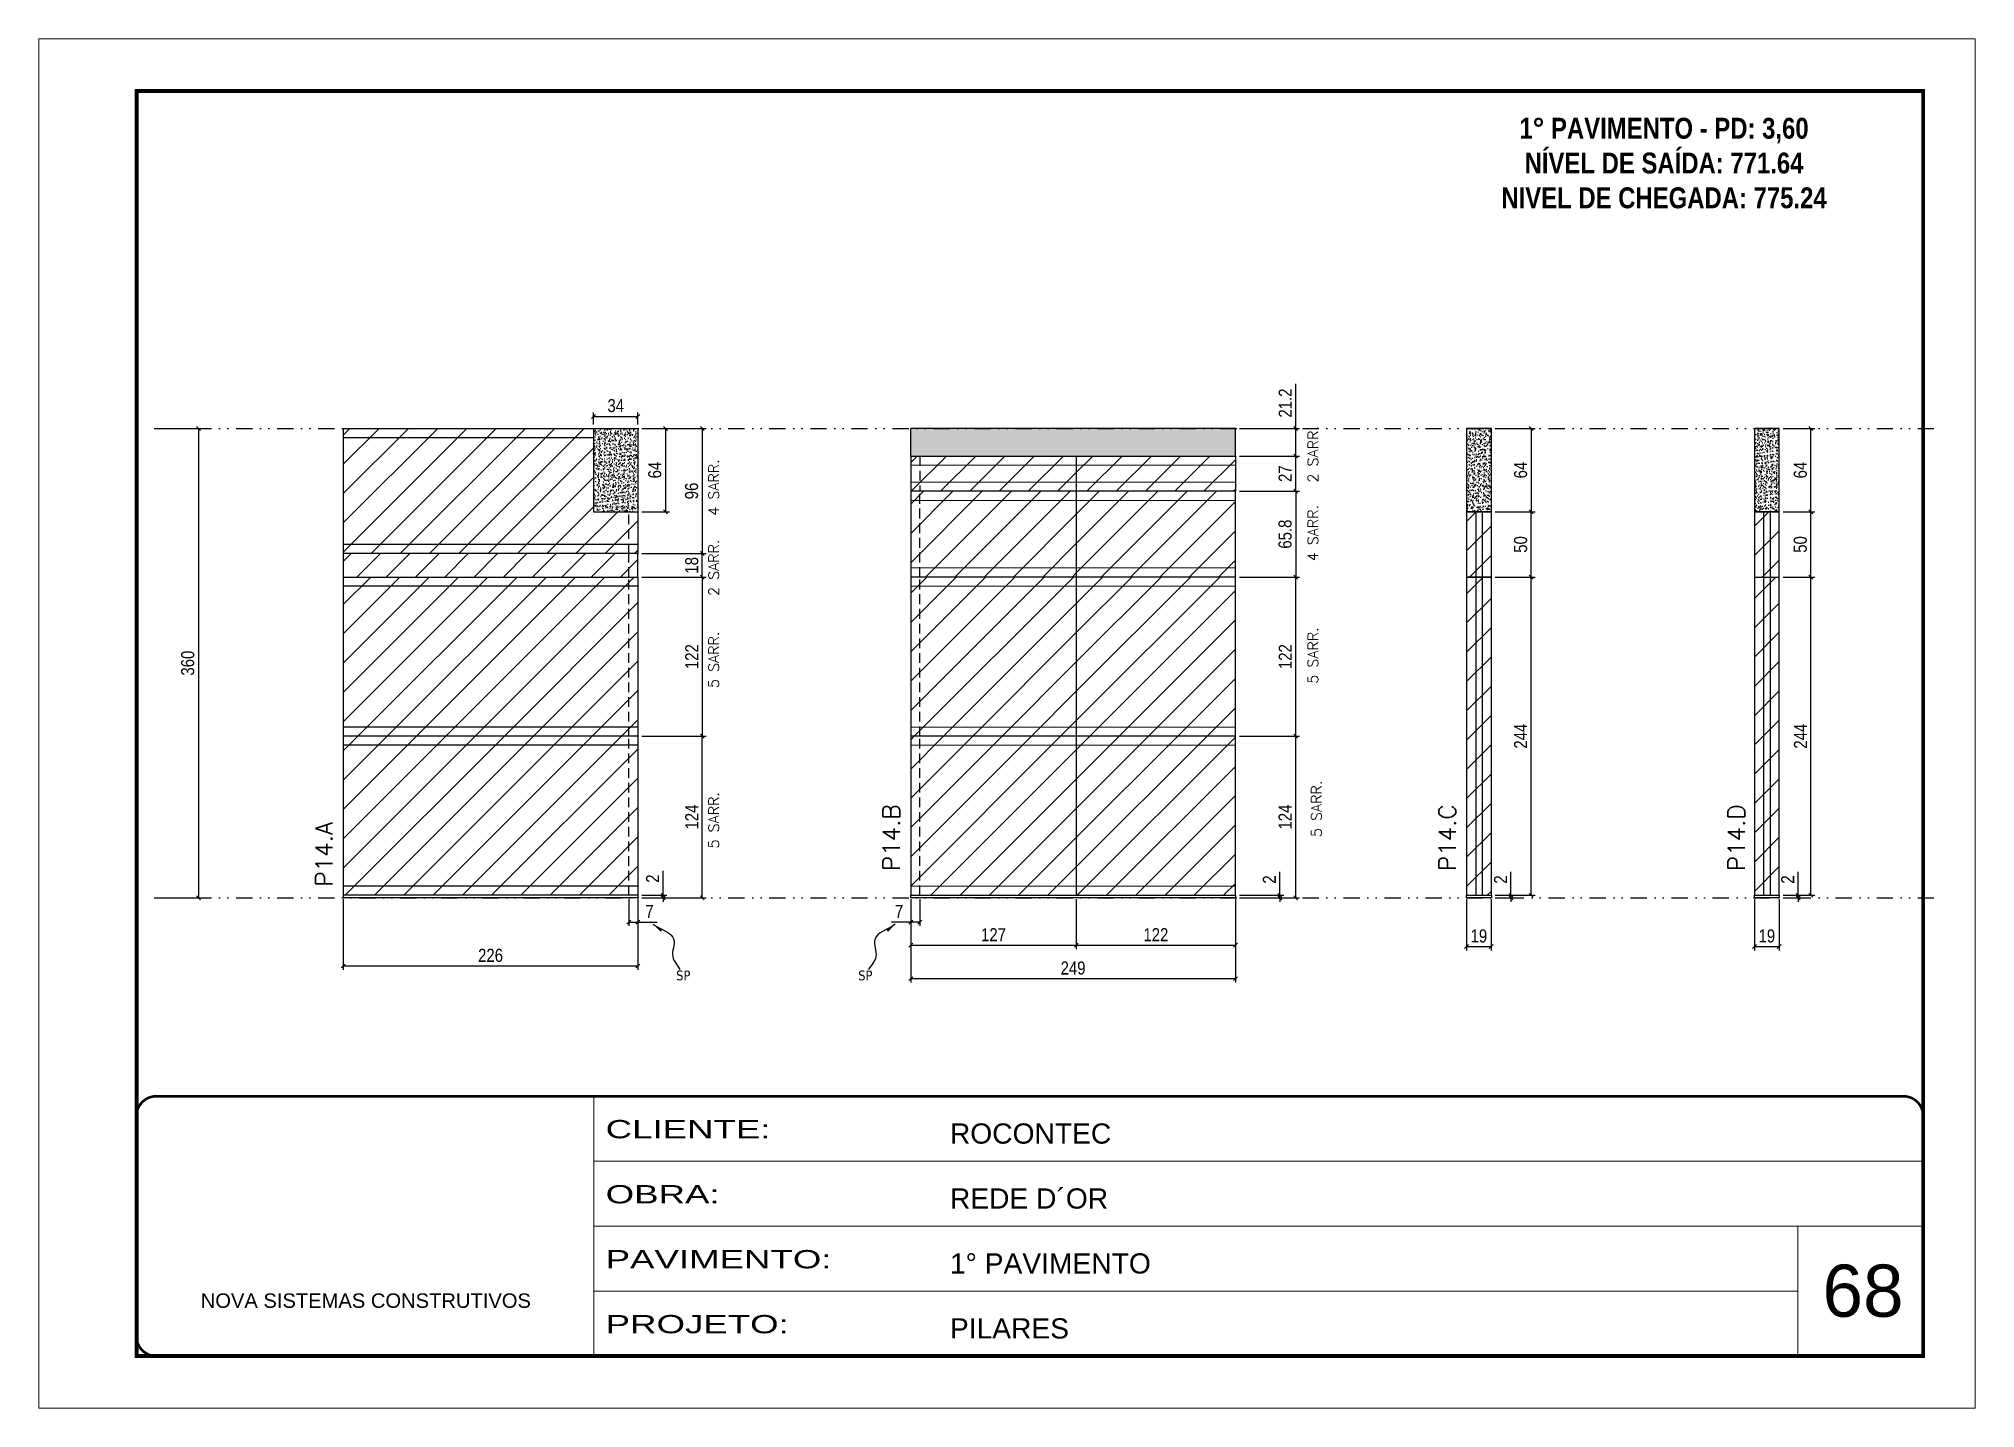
# Model space of a CAD drawing. Extents: x 2949 to 9203, y -16089 to 12527.
# Drawn here: x 7704 to 9189, y -6900 to -5850 of the extents above; entities that cross this region are included whole.
import ezdxf

# ---------------------------------------------------------------- set-up
doc = ezdxf.new("R2010")
doc.units = 0
for name, pattern in [('CONTINUO', [0]), ('DASHED', [0.75, 0.5, -0.25]), ('DIVIDE2', [0.625, 0.25, -0.125, 0, -0.125, 0, -0.125]), ('HIDDEN', [0.375, 0.25, -0.125])]:
    doc.linetypes.add(name, pattern=pattern)
for name, color, linetype, lineweight in [('CARIMBO', 255, 'Continuous', 9), ('Folhas', 255, 'Continuous', 9), ('Hachura', 251, 'Continuous', 9), ('Sarr 2.2x7', 40, 'Continuous', 9), ('SARRAFO DE PRESSAO', 251, 'DASHED', 9), ('Texto Seção', 7, 'Continuous', 15)]:
    doc.layers.add(name, color=color, linetype=linetype, lineweight=lineweight)
for name, color, linetype in [('COTA', 241, 'Continuous'), ('NOMENCLATURA', 7, 'Continuous'), ('Nível', 160, 'Continuous'), ('Painéis', 200, 'Continuous'), ('Romaneio', 10, 'Continuous'), ('SARR_2.2x7', 40, 'Continuous'), ('Sarrafo de Pressão', 42, 'HIDDEN'), ('texto', 7, 'Continuous')]:
    doc.layers.add(name, color=color, linetype=linetype)
doc.styles.add('ARIAL', font='arial.ttf')
doc.styles.add('COTA TECNICA', font='techl___.ttf', dxfattribs={"height": 10})
doc.styles.add('COTA TECNICA-50', font='techl___.ttf', dxfattribs={"height": 10})
doc.styles.add('REGUA-120', font='ROMANS.shx', dxfattribs={"height": 15})
doc.styles.add('ROMANC', font='techb___.ttf', dxfattribs={"height": 2.5})
doc.styles.add('ROMANS', font='romans.shx')
doc.styles.get("Standard").update_dxf_attribs({"font": 'arial.ttf'})
doc.styles.add('Tecnologia', font='')
doc.styles.get('Tecnologia').set_extended_font_data('Forgotten Futurist')
doc.dimstyles.new('COTA PAINEL-50', dxfattribs={"dimtxt": 10, "dimasz": 3, "dimexe": 3, "dimexo": 3, "dimgap": 3, "dimtad": 1, "dimdec": 1, "dimzin": 12, "dimdsep": 46, "dimtxsty": 'COTA TECNICA-50', "dimblk1": 'OBLIQUE', "dimblk2": 'OBLIQUE', "dimsah": 1, "dimcen": 0.9, "dimclrd": 4, "dimclre": 4, "dimclrt": 240, "dimadec": 1, "dimazin": 3, "dimtfac": 1, "dimtdec": 1, "dimtmove": 0, "dimatfit": 3, "dimfxl": 1, "dimtolj": 1, "dimtzin": 12, "dimarcsym": 0})
doc.dimstyles.new('PAINEL', dxfattribs={"dimtxt": 10, "dimasz": 3, "dimexe": 3, "dimexo": 3, "dimgap": 3, "dimtad": 1, "dimdec": 1, "dimzin": 12, "dimdsep": 46, "dimtxsty": 'COTA TECNICA', "dimblk1": 'OBLIQUE', "dimblk2": 'OBLIQUE', "dimsah": 1, "dimcen": 0.9, "dimclrd": 4, "dimclre": 4, "dimclrt": 240, "dimadec": 1, "dimazin": 3, "dimtfac": 1, "dimtdec": 1, "dimtmove": 0, "dimatfit": 3, "dimfxl": 1, "dimtolj": 1, "dimtzin": 12, "dimarcsym": 0})
doc.dimstyles.get("Standard").update_dxf_attribs({"dimtxt": 0.18, "dimasz": 0.18, "dimexe": 0.18, "dimexo": 0.0625, "dimgap": 0.09, "dimtad": 0, "dimtih": 1, "dimtoh": 1, "dimdec": 4, "dimzin": 0, "dimdsep": 46, "dimtxsty": 'Standard', "dimcen": 0.09, "dimadec": 0, "dimazin": 0, "dimtfac": 1, "dimtdec": 4, "dimtofl": 0, "dimtmove": 0, "dimatfit": 3, "dimfxl": 1, "dimtolj": 1, "dimtzin": 0, "dimarcsym": 0})
pattern_1 = [(45, (-122901.967, -37644.947), (-11.2253202, 11.2253202), [])]
pattern_2 = [(45, (-122901.967, -37643.947), (-11.2253202, 11.2253202), [])]

msp = doc.modelspace()

# ---------------------------------------------------------------- texts
at = {"layer": 'CARIMBO', "style": 'ARIAL'}
msp.add_text('68', height=40, dxfattribs=at).set_placement((9071.89, -6830.32))
at = {"layer": 'NOMENCLATURA', "color": 2, "insert": (8950.36, -5884.41), "char_height": 16, "attachment_point": 2, "style": 'ROMANC'}
msp.add_mtext_dynamic_manual_height_columns('\\P1° PAVIMENTO - PD: 3,60\\PNÍVEL DE SAÍDA: 771.64\\PNIVEL DE CHEGADA: 775.24', width=300.2766, gutter_width=1, heights=[0], dxfattribs=at)
at = {"layer": 'texto', "color": 0, "char_height": 7.5, "attachment_point": 5}
for insert in [(8198.28, -6568.68), (8337.9, -6568.68)]:
    msp.add_mtext('{\\fTahoma|b0|i0|c0|p34;\\C4;SP}', dxfattribs=dict(at, insert=insert))
at = {"layer": 'Texto Seção', "linetype": 'Continuous', "style": 'ROMANS'}
for s, p in [('2 SARR.', (8685.12, -6190.69)), ('4 SARR.', (8225.65, -6216.15)), ('4 SARR.', (8685.12, -6251.13)), ('2 SARR.', (8225.65, -6277.69)), ('5 SARR.', (8225.65, -6348.27)), ('5 SARR.', (8685.12, -6344.96)), ('5 SARR.', (8225.65, -6471.27)), ('5 SARR.', (8687.83, -6462.56))]:
    msp.add_text(s, height=8, rotation=90, dxfattribs=at).set_placement(p)
at = {"layer": 'Texto Seção', "style": 'REGUA-120'}
msp.add_text('P14.A', height=13, rotation=90, dxfattribs=at).set_placement((7929.28, -6500.55))
at = {"layer": 'Texto Seção', "char_height": 13, "width": 285.3299, "attachment_point": 7, "rotation": 90, "style": 'REGUA-120'}
for s, insert in [('P14.B', (8364.23, -6488.72)), ('P14.C', (8790.62, -6488.72)), ('P14.D', (9012.41, -6488.72))]:
    msp.add_mtext(s, dxfattribs=dict(at, insert=insert))

# ---------------------------------------------------------------- blocks, each defined once
blk = doc.blocks.new('9999999999')
at = {"color": 30, "linetype": 'CONTINUO'}
for p, q in [((98564.6, 34230.2), (98564.6, 34429.4)), ((98564.6, 34379.6), (99584, 34379.6)), ((98564.6, 34329.8), (99488, 34329.8)), ((99584, 34329.8), (99488, 34329.8)), ((99488, 34329.8), (99488, 34230.2)), ((98564.6, 34280), (99488, 34280))]:
    blk.add_line(p, q, dxfattribs=at)
at = {"color": 30, "linetype": 'CONTINUO', "const_width": 2}
blk.add_lwpolyline([(99584, 34230.2), (99584, 34414.4, 0.414214), (99569, 34429.4), (98229, 34429.4, 0.414214), (98214, 34414.4), (98214, 34245.2, 0.414214), (98229, 34230.2), (99584, 34230.2)], format="xyb", dxfattribs=at)
at = {"layer": 'Folhas'}
blk.add_lwpolyline([(98139, 34190.2), (99624, 34190.2), (99624, 35240.2), (98139, 35240.2)], close=True, dxfattribs=at)
at = {"layer": 'Folhas', "color": 30, "const_width": 3}
blk.add_lwpolyline([(98214, 34230.2), (99584, 34230.2), (99584, 35200.2), (98214, 35200.2)], close=True, dxfattribs=at)
at = {"color": 7, "linetype": 'Continuous', "ltscale": 5, "style": 'ARIAL'}
for s, height, p in [('ROCONTEC', 15.48, (98837.7, 34393.1)), ('REDE D´OR', 15.48, (98837.7, 34343.3)), ('1° PAVIMENTO', 15.483, (98837.7, 34293.5)), ('NOVA SISTEMAS CONSTRUTIVOS', 11.059, (98263.2, 34267.2)), ('PILARES', 15.48, (98837.7, 34243.7))]:
    blk.add_text(s, height=height, dxfattribs=at).set_placement(p)
at = {"layer": 'Folhas', "color": 7, "style": 'Tecnologia', "width": 1.5}
for s, p in [('CLIENTE:', (98573.7, 34397.2)), ('OBRA:', (98573.7, 34347.3)), ('PAVIMENTO:', (98573.7, 34297.5)), ('PROJETO:', (98573.7, 34247.7))]:
    blk.add_text(s, height=14, dxfattribs=at).set_placement(p)
blk = doc.blocks.new('_Oblique')
at = {"color": 0, "linetype": 'ByBlock', "lineweight": -2}
blk.add_line((-0.5, -0.5), (0.5, 0.5), dxfattribs=at)
blk = doc.blocks.new('*D2445')
at = {"layer": 'COTA', "color": 4, "linetype": 'ByBlock', "lineweight": -2, "transparency": 16777216}
for p, q in [((7795.5, -6149.2), (7829.5, -6149.2)), ((7826.5, -6149.2), (7826.5, -6509.2)), ((7795.5, -6509.2), (7829.5, -6509.2))]:
    blk.add_line(p, q, dxfattribs=at)
at = {"layer": 'Defpoints', "color": 0, "linetype": 'ByBlock', "transparency": 16777216}
for p in [(7792.5, -6149.2), (7792.5, -6509.2), (7826.5, -6509.2)]:
    blk.add_point(p, dxfattribs=at)
at = {"layer": 'COTA', "color": 4, "linetype": 'ByBlock', "lineweight": -2, "transparency": 16777216, "xscale": 3, "yscale": 3, "zscale": 3}
for p, rotation in [((7826.5, -6149.2), 90), ((7826.5, -6509.2), 270)]:
    blk.add_blockref('_Oblique', p, dxfattribs=dict(at, rotation=rotation))
at = {"layer": 'COTA', "color": 240, "linetype": 'ByBlock', "transparency": 16777216, "insert": (7818.3, -6329.2), "char_height": 10, "attachment_point": 5, "rotation": 90, "style": 'COTA TECNICA'}
blk.add_mtext('\\A1;360', dxfattribs=at)
blk = doc.blocks.new('*D2403')
at = {"layer": 'COTA', "color": 4, "lineweight": -2, "transparency": 16777216}
for p, q in [((7937.5, -6510.2), (7937.5, -6564.4)), ((8163.5, -6510.2), (8163.5, -6564.4)), ((8163.5, -6561.4), (7937.5, -6561.4))]:
    blk.add_line(p, q, dxfattribs=at)
at = {"layer": 'Defpoints', "color": 0, "transparency": 16777216}
for p in [(7937.5, -6507.2), (8163.5, -6507.2), (7937.5, -6561.4)]:
    blk.add_point(p, dxfattribs=at)
at = {"layer": 'COTA', "color": 4, "lineweight": -2, "transparency": 16777216, "xscale": 3, "yscale": 3, "zscale": 3, "rotation": 180}
blk.add_blockref('_Oblique', (7937.5, -6561.4), dxfattribs=at)
at = {"layer": 'COTA', "color": 4, "lineweight": -2, "transparency": 16777216, "xscale": 3, "yscale": 3, "zscale": 3}
blk.add_blockref('_Oblique', (8163.5, -6561.4), dxfattribs=at)
at = {"layer": 'COTA', "color": 240, "transparency": 16777216, "insert": (8050.5, -6553.3), "char_height": 10, "attachment_point": 5, "style": 'COTA TECNICA'}
blk.add_mtext('\\A1;226', dxfattribs=at)
blk = doc.blocks.new('*D2404')
at = {"layer": 'COTA', "color": 4, "lineweight": -2, "transparency": 16777216}
for p, q in [((8156.5, -6510.2), (8156.5, -6530.7)), ((8163.5, -6512.2), (8163.5, -6530.7)), ((8156.5, -6527.7), (8163.5, -6527.7)), ((8163.5, -6527.7), (8178.2, -6527.7))]:
    blk.add_line(p, q, dxfattribs=at)
at = {"layer": 'Defpoints', "color": 0, "transparency": 16777216}
for p in [(8156.5, -6507.2), (8163.5, -6509.2), (8163.5, -6527.7)]:
    blk.add_point(p, dxfattribs=at)
at = {"layer": 'COTA', "color": 4, "lineweight": -2, "transparency": 16777216, "xscale": 3, "yscale": 3, "zscale": 3, "rotation": 180}
blk.add_blockref('_Oblique', (8156.5, -6527.7), dxfattribs=at)
at = {"layer": 'COTA', "color": 4, "lineweight": -2, "transparency": 16777216, "xscale": 3, "yscale": 3, "zscale": 3}
blk.add_blockref('_Oblique', (8163.5, -6527.7), dxfattribs=at)
at = {"layer": 'COTA', "color": 240, "transparency": 16777216, "insert": (8172.4, -6519.6), "char_height": 10, "attachment_point": 5, "style": 'COTA TECNICA-50'}
blk.add_mtext('\\A1;7', dxfattribs=at)
blk = doc.blocks.new('*D2405')
at = {"layer": 'Defpoints', "color": 0, "linetype": 'ByBlock', "transparency": 16777216}
for p in [(8163.5, -6385.2), (8212.9, -6385.2), (8163.5, -6509.2)]:
    blk.add_point(p, dxfattribs=at)
at = {"layer": 'Romaneio', "color": 4, "linetype": 'ByBlock', "lineweight": -2, "transparency": 16777216}
for p, q in [((8166.5, -6385.2), (8215.9, -6385.2)), ((8212.9, -6509.2), (8212.9, -6385.2)), ((8166.5, -6509.2), (8215.9, -6509.2))]:
    blk.add_line(p, q, dxfattribs=at)
at = {"layer": 'Romaneio', "color": 4, "linetype": 'ByBlock', "lineweight": -2, "transparency": 16777216, "xscale": 3, "yscale": 3, "zscale": 3}
for p, rotation in [((8212.9, -6385.2), 90), ((8212.9, -6509.2), 270)]:
    blk.add_blockref('_Oblique', p, dxfattribs=dict(at, rotation=rotation))
at = {"layer": 'Romaneio', "color": 240, "linetype": 'ByBlock', "transparency": 16777216, "insert": (8204.8, -6447.2), "char_height": 10, "attachment_point": 5, "rotation": 90, "style": 'COTA TECNICA'}
blk.add_mtext('\\A1;124', dxfattribs=at)
blk = doc.blocks.new('*D2406')
at = {"layer": 'COTA', "color": 4, "lineweight": -2, "transparency": 16777216}
for p, q in [((8182.8, -6507.2), (8182.8, -6488.4)), ((8166.5, -6507.2), (8185.8, -6507.2)), ((8166.5, -6509.2), (8185.8, -6509.2)), ((8182.8, -6509.2), (8182.8, -6507.2)), ((8182.8, -6509.2), (8182.8, -6512.2))]:
    blk.add_line(p, q, dxfattribs=at)
at = {"layer": 'Defpoints', "color": 0, "transparency": 16777216}
for p in [(8163.5, -6507.2), (8163.5, -6509.2), (8182.8, -6509.2)]:
    blk.add_point(p, dxfattribs=at)
at = {"layer": 'COTA', "color": 4, "lineweight": -2, "transparency": 16777216, "xscale": 3, "yscale": 3, "zscale": 3}
for p, rotation in [((8182.8, -6507.2), 270), ((8182.8, -6509.2), 90)]:
    blk.add_blockref('_Oblique', p, dxfattribs=dict(at, rotation=rotation))
at = {"layer": 'COTA', "color": 240, "transparency": 16777216, "insert": (8174.8, -6494.4), "char_height": 10, "attachment_point": 5, "rotation": 90, "style": 'COTA TECNICA-50'}
blk.add_mtext('\\A1;2', dxfattribs=at)
blk = doc.blocks.new('*D2407')
at = {"layer": 'COTA', "color": 4, "linetype": 'ByBlock', "lineweight": -2, "transparency": 16777216}
for p, q in [((8166.5, -6149.2), (8215.9, -6149.2)), ((8212.9, -6149.2), (8212.9, -6245.2)), ((8166.5, -6245.2), (8215.9, -6245.2))]:
    blk.add_line(p, q, dxfattribs=at)
at = {"layer": 'Defpoints', "color": 0, "linetype": 'ByBlock', "transparency": 16777216}
for p in [(8163.5, -6149.2), (8163.5, -6245.2), (8212.9, -6245.2)]:
    blk.add_point(p, dxfattribs=at)
at = {"layer": 'COTA', "color": 4, "linetype": 'ByBlock', "lineweight": -2, "transparency": 16777216, "xscale": 3, "yscale": 3, "zscale": 3}
for p, rotation in [((8212.9, -6149.2), 90), ((8212.9, -6245.2), 270)]:
    blk.add_blockref('_Oblique', p, dxfattribs=dict(at, rotation=rotation))
at = {"layer": 'COTA', "color": 240, "linetype": 'ByBlock', "transparency": 16777216, "insert": (8204.7, -6197.2), "char_height": 10, "attachment_point": 5, "rotation": 90, "style": 'COTA TECNICA'}
blk.add_mtext('\\A1;96', dxfattribs=at)
blk = doc.blocks.new('*D2446')
at = {"layer": 'COTA', "color": 4, "linetype": 'ByBlock', "lineweight": -2, "transparency": 16777216}
for p, q in [((8166.5, -6263.2), (8215.9, -6263.2)), ((8212.9, -6263.2), (8212.9, -6385.2)), ((8166.5, -6385.2), (8215.9, -6385.2))]:
    blk.add_line(p, q, dxfattribs=at)
at = {"layer": 'Defpoints', "color": 0, "linetype": 'ByBlock', "transparency": 16777216}
for p in [(8163.5, -6263.2), (8163.5, -6385.2), (8212.9, -6385.2)]:
    blk.add_point(p, dxfattribs=at)
at = {"layer": 'COTA', "color": 4, "linetype": 'ByBlock', "lineweight": -2, "transparency": 16777216, "xscale": 3, "yscale": 3, "zscale": 3}
for p, rotation in [((8212.9, -6263.2), 90), ((8212.9, -6385.2), 270)]:
    blk.add_blockref('_Oblique', p, dxfattribs=dict(at, rotation=rotation))
at = {"layer": 'COTA', "color": 240, "linetype": 'ByBlock', "transparency": 16777216, "insert": (8204.8, -6324.2), "char_height": 10, "attachment_point": 5, "rotation": 90, "style": 'COTA TECNICA'}
blk.add_mtext('\\A1;122', dxfattribs=at)
blk = doc.blocks.new('*D2447')
at = {"layer": 'COTA', "color": 4, "linetype": 'ByBlock', "lineweight": -2, "transparency": 16777216}
for p, q in [((8129.5, -6146.2), (8129.5, -6137.1)), ((8129.5, -6140.1), (8163.5, -6140.1)), ((8163.5, -6146.2), (8163.5, -6137.1))]:
    blk.add_line(p, q, dxfattribs=at)
at = {"layer": 'Defpoints', "color": 0, "linetype": 'ByBlock', "transparency": 16777216}
for p in [(8163.5, -6140.1), (8129.5, -6149.2), (8163.5, -6149.2)]:
    blk.add_point(p, dxfattribs=at)
at = {"layer": 'COTA', "color": 4, "linetype": 'ByBlock', "lineweight": -2, "transparency": 16777216, "xscale": 3, "yscale": 3, "zscale": 3, "rotation": 180}
blk.add_blockref('_Oblique', (8129.5, -6140.1), dxfattribs=at)
at = {"layer": 'COTA', "color": 4, "linetype": 'ByBlock', "lineweight": -2, "transparency": 16777216, "xscale": 3, "yscale": 3, "zscale": 3}
blk.add_blockref('_Oblique', (8163.5, -6140.1), dxfattribs=at)
at = {"layer": 'COTA', "color": 240, "linetype": 'ByBlock', "transparency": 16777216, "insert": (8146.5, -6131.8), "char_height": 10, "attachment_point": 5, "style": 'COTA TECNICA'}
blk.add_mtext('\\A1;34', dxfattribs=at)
blk = doc.blocks.new('*D2448')
at = {"layer": 'COTA', "color": 4, "linetype": 'ByBlock', "lineweight": -2, "transparency": 16777216}
for p, q in [((8166.5, -6149.2), (8187.6, -6149.2)), ((8184.6, -6149.2), (8184.6, -6213.2)), ((8166.5, -6213.2), (8187.6, -6213.2))]:
    blk.add_line(p, q, dxfattribs=at)
at = {"layer": 'Defpoints', "color": 0, "linetype": 'ByBlock', "transparency": 16777216}
for p in [(8163.5, -6149.2), (8163.5, -6213.2), (8184.6, -6213.2)]:
    blk.add_point(p, dxfattribs=at)
at = {"layer": 'COTA', "color": 4, "linetype": 'ByBlock', "lineweight": -2, "transparency": 16777216, "xscale": 3, "yscale": 3, "zscale": 3}
for p, rotation in [((8184.6, -6149.2), 90), ((8184.6, -6213.2), 270)]:
    blk.add_blockref('_Oblique', p, dxfattribs=dict(at, rotation=rotation))
at = {"layer": 'COTA', "color": 240, "linetype": 'ByBlock', "transparency": 16777216, "insert": (8176.5, -6181.2), "char_height": 10, "attachment_point": 5, "rotation": 90, "style": 'COTA TECNICA'}
blk.add_mtext('\\A1;64', dxfattribs=at)
blk = doc.blocks.new('*D2431')
at = {"layer": 'COTA', "color": 4, "lineweight": -2, "transparency": 16777216}
for p, q in [((8372.7, -6510.2), (8372.7, -6574.1)), ((8621.7, -6510.2), (8621.7, -6574.1)), ((8372.7, -6571.1), (8621.7, -6571.1))]:
    blk.add_line(p, q, dxfattribs=at)
at = {"layer": 'Defpoints', "color": 0, "transparency": 16777216}
for p in [(8372.7, -6507.2), (8621.7, -6507.2), (8621.7, -6571.1)]:
    blk.add_point(p, dxfattribs=at)
at = {"layer": 'COTA', "color": 4, "lineweight": -2, "transparency": 16777216, "xscale": 3, "yscale": 3, "zscale": 3, "rotation": 180}
blk.add_blockref('_Oblique', (8372.7, -6571.1), dxfattribs=at)
at = {"layer": 'COTA', "color": 4, "lineweight": -2, "transparency": 16777216, "xscale": 3, "yscale": 3, "zscale": 3}
blk.add_blockref('_Oblique', (8621.7, -6571.1), dxfattribs=at)
at = {"layer": 'COTA', "color": 240, "transparency": 16777216, "insert": (8497.2, -6563), "char_height": 10, "attachment_point": 5, "style": 'COTA TECNICA'}
blk.add_mtext('\\A1;249', dxfattribs=at)
blk = doc.blocks.new('*D2432')
at = {"layer": 'COTA', "color": 4, "lineweight": -2, "transparency": 16777216}
for p, q in [((8372.7, -6512.2), (8372.7, -6530.7)), ((8379.7, -6510.2), (8379.7, -6530.7)), ((8372.7, -6527.7), (8357.9, -6527.7)), ((8379.7, -6527.7), (8372.7, -6527.7))]:
    blk.add_line(p, q, dxfattribs=at)
at = {"layer": 'Defpoints', "color": 0, "transparency": 16777216}
for p in [(8372.7, -6509.2), (8379.7, -6507.2), (8372.7, -6527.7)]:
    blk.add_point(p, dxfattribs=at)
at = {"layer": 'COTA', "color": 4, "lineweight": -2, "transparency": 16777216, "xscale": 3, "yscale": 3, "zscale": 3, "rotation": 180}
blk.add_blockref('_Oblique', (8372.7, -6527.7), dxfattribs=at)
at = {"layer": 'COTA', "color": 4, "lineweight": -2, "transparency": 16777216, "xscale": 3, "yscale": 3, "zscale": 3}
blk.add_blockref('_Oblique', (8379.7, -6527.7), dxfattribs=at)
at = {"layer": 'COTA', "color": 240, "transparency": 16777216, "insert": (8363.8, -6519.6), "char_height": 10, "attachment_point": 5, "style": 'COTA TECNICA-50'}
blk.add_mtext('\\A1;7', dxfattribs=at)
blk = doc.blocks.new('*D2433')
at = {"layer": 'COTA', "color": 4, "lineweight": -2, "transparency": 16777216}
for p, q in [((8624.7, -6385.2), (8670.9, -6385.2)), ((8667.9, -6509.2), (8667.9, -6385.2)), ((8624.7, -6509.2), (8670.9, -6509.2))]:
    blk.add_line(p, q, dxfattribs=at)
at = {"layer": 'Defpoints', "color": 0, "transparency": 16777216}
for p in [(8621.7, -6385.2), (8667.9, -6385.2), (8621.7, -6509.2)]:
    blk.add_point(p, dxfattribs=at)
at = {"layer": 'COTA', "color": 4, "lineweight": -2, "transparency": 16777216, "xscale": 3, "yscale": 3, "zscale": 3}
for p, rotation in [((8667.9, -6385.2), 90), ((8667.9, -6509.2), 270)]:
    blk.add_blockref('_Oblique', p, dxfattribs=dict(at, rotation=rotation))
at = {"layer": 'COTA', "color": 240, "transparency": 16777216, "insert": (8659.8, -6447.2), "char_height": 10, "attachment_point": 5, "rotation": 90, "style": 'COTA TECNICA-50'}
blk.add_mtext('\\A1;124', dxfattribs=at)
blk = doc.blocks.new('*D2434')
at = {"layer": 'COTA', "color": 4, "lineweight": -2, "transparency": 16777216}
for p, q in [((8655.7, -6507.2), (8655.7, -6489.1)), ((8624.7, -6507.2), (8658.7, -6507.2)), ((8624.7, -6509.2), (8658.7, -6509.2)), ((8655.7, -6509.2), (8655.7, -6507.2)), ((8655.7, -6509.2), (8655.7, -6512.2))]:
    blk.add_line(p, q, dxfattribs=at)
at = {"layer": 'Defpoints', "color": 0, "transparency": 16777216}
for p in [(8621.7, -6507.2), (8621.7, -6509.2), (8655.7, -6509.2)]:
    blk.add_point(p, dxfattribs=at)
at = {"layer": 'COTA', "color": 4, "lineweight": -2, "transparency": 16777216, "xscale": 3, "yscale": 3, "zscale": 3}
for p, rotation in [((8655.7, -6507.2), 270), ((8655.7, -6509.2), 90)]:
    blk.add_blockref('_Oblique', p, dxfattribs=dict(at, rotation=rotation))
at = {"layer": 'COTA', "color": 240, "transparency": 16777216, "insert": (8647.7, -6495.1), "char_height": 10, "attachment_point": 5, "rotation": 90, "style": 'COTA TECNICA-50'}
blk.add_mtext('\\A1;2', dxfattribs=at)
blk = doc.blocks.new('*D2435')
at = {"layer": 'COTA', "color": 4, "linetype": 'ByBlock', "lineweight": -2, "transparency": 16777216}
for p, q in [((8624.7, -6197.4), (8670.9, -6197.4)), ((8667.9, -6197.4), (8667.9, -6263.2)), ((8624.7, -6263.2), (8670.9, -6263.2))]:
    blk.add_line(p, q, dxfattribs=at)
at = {"layer": 'Defpoints', "color": 0, "linetype": 'ByBlock', "transparency": 16777216}
for p in [(8621.7, -6197.4), (8621.7, -6263.2), (8667.9, -6263.2)]:
    blk.add_point(p, dxfattribs=at)
at = {"layer": 'COTA', "color": 4, "linetype": 'ByBlock', "lineweight": -2, "transparency": 16777216, "xscale": 3, "yscale": 3, "zscale": 3}
for p, rotation in [((8667.9, -6197.4), 90), ((8667.9, -6263.2), 270)]:
    blk.add_blockref('_Oblique', p, dxfattribs=dict(at, rotation=rotation))
at = {"layer": 'COTA', "color": 240, "linetype": 'ByBlock', "transparency": 16777216, "insert": (8659.8, -6230.3), "char_height": 10, "attachment_point": 5, "rotation": 90, "style": 'COTA TECNICA'}
blk.add_mtext('\\A1;65.8', dxfattribs=at)
blk = doc.blocks.new('*D2436')
at = {"layer": 'COTA', "color": 4, "linetype": 'ByBlock', "lineweight": -2, "transparency": 16777216}
for p, q in [((8624.7, -6263.2), (8670.9, -6263.2)), ((8667.9, -6385.2), (8667.9, -6263.2)), ((8624.7, -6385.2), (8670.9, -6385.2))]:
    blk.add_line(p, q, dxfattribs=at)
at = {"layer": 'Defpoints', "color": 0, "linetype": 'ByBlock', "transparency": 16777216}
for p in [(8621.7, -6263.2), (8667.9, -6263.2), (8621.7, -6385.2)]:
    blk.add_point(p, dxfattribs=at)
at = {"layer": 'COTA', "color": 4, "linetype": 'ByBlock', "lineweight": -2, "transparency": 16777216, "xscale": 3, "yscale": 3, "zscale": 3}
for p, rotation in [((8667.9, -6263.2), 90), ((8667.9, -6385.2), 270)]:
    blk.add_blockref('_Oblique', p, dxfattribs=dict(at, rotation=rotation))
at = {"layer": 'COTA', "color": 240, "linetype": 'ByBlock', "transparency": 16777216, "insert": (8659.9, -6324.2), "char_height": 10, "attachment_point": 5, "rotation": 90, "style": 'COTA TECNICA'}
blk.add_mtext('\\A1;122', dxfattribs=at)
blk = doc.blocks.new('*D2474')
at = {"layer": 'COTA', "color": 4, "linetype": 'ByBlock', "lineweight": -2, "transparency": 16777216}
for p, q in [((8372.7, -6510.2), (8372.7, -6548.5)), ((8499.7, -6510.2), (8499.7, -6548.5)), ((8372.7, -6545.5), (8499.7, -6545.5))]:
    blk.add_line(p, q, dxfattribs=at)
at = {"layer": 'Defpoints', "color": 0, "linetype": 'ByBlock', "transparency": 16777216}
for p in [(8372.7, -6507.2), (8499.7, -6507.2), (8499.7, -6545.5)]:
    blk.add_point(p, dxfattribs=at)
at = {"layer": 'COTA', "color": 4, "linetype": 'ByBlock', "lineweight": -2, "transparency": 16777216, "xscale": 3, "yscale": 3, "zscale": 3, "rotation": 180}
blk.add_blockref('_Oblique', (8372.7, -6545.5), dxfattribs=at)
at = {"layer": 'COTA', "color": 4, "linetype": 'ByBlock', "lineweight": -2, "transparency": 16777216, "xscale": 3, "yscale": 3, "zscale": 3}
blk.add_blockref('_Oblique', (8499.7, -6545.5), dxfattribs=at)
at = {"layer": 'COTA', "color": 240, "linetype": 'ByBlock', "transparency": 16777216, "insert": (8436.2, -6537.4), "char_height": 10, "attachment_point": 5, "style": 'COTA TECNICA'}
blk.add_mtext('\\A1;127', dxfattribs=at)
blk = doc.blocks.new('*D2475')
at = {"layer": 'COTA', "color": 4, "linetype": 'ByBlock', "lineweight": -2, "transparency": 16777216}
for p, q in [((8499.7, -6510.2), (8499.7, -6548.5)), ((8621.7, -6512.2), (8621.7, -6548.5)), ((8499.7, -6545.5), (8621.7, -6545.5))]:
    blk.add_line(p, q, dxfattribs=at)
at = {"layer": 'Defpoints', "color": 0, "linetype": 'ByBlock', "transparency": 16777216}
for p in [(8499.7, -6507.2), (8621.7, -6509.2), (8621.7, -6545.5)]:
    blk.add_point(p, dxfattribs=at)
at = {"layer": 'COTA', "color": 4, "linetype": 'ByBlock', "lineweight": -2, "transparency": 16777216, "xscale": 3, "yscale": 3, "zscale": 3, "rotation": 180}
blk.add_blockref('_Oblique', (8499.7, -6545.5), dxfattribs=at)
at = {"layer": 'COTA', "color": 4, "linetype": 'ByBlock', "lineweight": -2, "transparency": 16777216, "xscale": 3, "yscale": 3, "zscale": 3}
blk.add_blockref('_Oblique', (8621.7, -6545.5), dxfattribs=at)
at = {"layer": 'COTA', "color": 240, "linetype": 'ByBlock', "transparency": 16777216, "insert": (8560.7, -6537.4), "char_height": 10, "attachment_point": 5, "style": 'COTA TECNICA'}
blk.add_mtext('\\A1;122', dxfattribs=at)
blk = doc.blocks.new('*D2410')
at = {"layer": 'COTA', "color": 4, "lineweight": -2, "transparency": 16777216}
for p, q in [((8798.9, -6510.2), (8798.9, -6549.5)), ((8817.9, -6510.2), (8817.9, -6549.5)), ((8798.9, -6546.5), (8817.9, -6546.5))]:
    blk.add_line(p, q, dxfattribs=at)
at = {"layer": 'Defpoints', "color": 0, "transparency": 16777216}
for p in [(8798.9, -6507.2), (8817.9, -6507.2), (8817.9, -6546.5)]:
    blk.add_point(p, dxfattribs=at)
at = {"layer": 'COTA', "color": 4, "lineweight": -2, "transparency": 16777216, "xscale": 3, "yscale": 3, "zscale": 3, "rotation": 180}
blk.add_blockref('_Oblique', (8798.9, -6546.5), dxfattribs=at)
at = {"layer": 'COTA', "color": 4, "lineweight": -2, "transparency": 16777216, "xscale": 3, "yscale": 3, "zscale": 3}
blk.add_blockref('_Oblique', (8817.9, -6546.5), dxfattribs=at)
at = {"layer": 'COTA', "color": 240, "transparency": 16777216, "insert": (8808.4, -6538.4), "char_height": 10, "attachment_point": 5, "style": 'COTA TECNICA'}
blk.add_mtext('\\A1;19', dxfattribs=at)
blk = doc.blocks.new('*D2411')
at = {"layer": 'COTA', "color": 4, "lineweight": -2, "transparency": 16777216}
for p, q in [((9019.7, -6510.2), (9019.7, -6549.5)), ((9038.7, -6510.2), (9038.7, -6549.5)), ((9019.7, -6546.5), (9038.7, -6546.5))]:
    blk.add_line(p, q, dxfattribs=at)
at = {"layer": 'Defpoints', "color": 0, "transparency": 16777216}
for p in [(9019.7, -6507.2), (9038.7, -6507.2), (9038.7, -6546.5)]:
    blk.add_point(p, dxfattribs=at)
at = {"layer": 'COTA', "color": 4, "lineweight": -2, "transparency": 16777216, "xscale": 3, "yscale": 3, "zscale": 3, "rotation": 180}
blk.add_blockref('_Oblique', (9019.7, -6546.5), dxfattribs=at)
at = {"layer": 'COTA', "color": 4, "lineweight": -2, "transparency": 16777216, "xscale": 3, "yscale": 3, "zscale": 3}
blk.add_blockref('_Oblique', (9038.7, -6546.5), dxfattribs=at)
at = {"layer": 'COTA', "color": 240, "transparency": 16777216, "insert": (9029.2, -6538.4), "char_height": 10, "attachment_point": 5, "style": 'COTA TECNICA'}
blk.add_mtext('\\A1;19', dxfattribs=at)
blk = doc.blocks.new('*D2412')
at = {"layer": 'COTA', "color": 4, "lineweight": -2, "transparency": 16777216}
for p, q in [((9041.7, -6149.2), (9066, -6149.2)), ((9063, -6213.2), (9063, -6149.2)), ((9041.7, -6213.2), (9066, -6213.2))]:
    blk.add_line(p, q, dxfattribs=at)
at = {"layer": 'Defpoints', "color": 0, "transparency": 16777216}
for p in [(9038.7, -6149.2), (9063, -6149.2), (9038.7, -6213.2)]:
    blk.add_point(p, dxfattribs=at)
at = {"layer": 'COTA', "color": 4, "lineweight": -2, "transparency": 16777216, "xscale": 3, "yscale": 3, "zscale": 3}
for p, rotation in [((9063, -6149.2), 90), ((9063, -6213.2), 270)]:
    blk.add_blockref('_Oblique', p, dxfattribs=dict(at, rotation=rotation))
at = {"layer": 'COTA', "color": 240, "transparency": 16777216, "insert": (9054.9, -6181.2), "char_height": 10, "attachment_point": 5, "rotation": 90, "style": 'COTA TECNICA'}
blk.add_mtext('\\A1;64', dxfattribs=at)
blk = doc.blocks.new('*D2413')
at = {"layer": 'COTA', "color": 4, "lineweight": -2, "transparency": 16777216}
for p, q in [((8833, -6507.2), (8833, -6489.1)), ((8820.9, -6507.2), (8836, -6507.2)), ((8820.9, -6509.2), (8836, -6509.2)), ((8833, -6509.2), (8833, -6507.2)), ((8833, -6509.2), (8833, -6512.2))]:
    blk.add_line(p, q, dxfattribs=at)
at = {"layer": 'Defpoints', "color": 0, "transparency": 16777216}
for p in [(8817.9, -6507.2), (8817.9, -6509.2), (8833, -6507.2)]:
    blk.add_point(p, dxfattribs=at)
at = {"layer": 'COTA', "color": 4, "lineweight": -2, "transparency": 16777216, "xscale": 3, "yscale": 3, "zscale": 3}
for p, rotation in [((8833, -6507.2), 270), ((8833, -6509.2), 90)]:
    blk.add_blockref('_Oblique', p, dxfattribs=dict(at, rotation=rotation))
at = {"layer": 'COTA', "color": 240, "transparency": 16777216, "insert": (8825, -6495.1), "char_height": 10, "attachment_point": 5, "rotation": 90, "style": 'COTA TECNICA-50'}
blk.add_mtext('\\A1;2', dxfattribs=at)
blk = doc.blocks.new('*D2450')
at = {"layer": 'COTA', "color": 4, "linetype": 'ByBlock', "lineweight": -2, "transparency": 16777216}
for p, q in [((8820.9, -6149.2), (8851.5, -6149.2)), ((8848.5, -6149.2), (8848.5, -6213.2)), ((8820.9, -6213.2), (8851.5, -6213.2))]:
    blk.add_line(p, q, dxfattribs=at)
at = {"layer": 'Defpoints', "color": 0, "linetype": 'ByBlock', "transparency": 16777216}
for p in [(8817.9, -6149.2), (8817.9, -6213.2), (8848.5, -6213.2)]:
    blk.add_point(p, dxfattribs=at)
at = {"layer": 'COTA', "color": 4, "linetype": 'ByBlock', "lineweight": -2, "transparency": 16777216, "xscale": 3, "yscale": 3, "zscale": 3}
for p, rotation in [((8848.5, -6149.2), 90), ((8848.5, -6213.2), 270)]:
    blk.add_blockref('_Oblique', p, dxfattribs=dict(at, rotation=rotation))
at = {"layer": 'COTA', "color": 240, "linetype": 'ByBlock', "transparency": 16777216, "insert": (8840.4, -6181.2), "char_height": 10, "attachment_point": 5, "rotation": 90, "style": 'COTA TECNICA'}
blk.add_mtext('\\A1;64', dxfattribs=at)
blk = doc.blocks.new('*D2451')
at = {"layer": 'COTA', "color": 4, "linetype": 'ByBlock', "lineweight": -2, "transparency": 16777216}
for p, q in [((8820.9, -6263.2), (8851.5, -6263.2)), ((8848.5, -6507.2), (8848.5, -6263.2)), ((8820.9, -6507.2), (8851.5, -6507.2))]:
    blk.add_line(p, q, dxfattribs=at)
at = {"layer": 'Defpoints', "color": 0, "linetype": 'ByBlock', "transparency": 16777216}
for p in [(8817.9, -6263.2), (8848.5, -6263.2), (8817.9, -6507.2)]:
    blk.add_point(p, dxfattribs=at)
at = {"layer": 'COTA', "color": 4, "linetype": 'ByBlock', "lineweight": -2, "transparency": 16777216, "xscale": 3, "yscale": 3, "zscale": 3}
for p, rotation in [((8848.5, -6263.2), 90), ((8848.5, -6507.2), 270)]:
    blk.add_blockref('_Oblique', p, dxfattribs=dict(at, rotation=rotation))
at = {"layer": 'COTA', "color": 240, "linetype": 'ByBlock', "transparency": 16777216, "insert": (8840.4, -6385.2), "char_height": 10, "attachment_point": 5, "rotation": 90, "style": 'COTA TECNICA'}
blk.add_mtext('\\A1;244', dxfattribs=at)
blk = doc.blocks.new('*D2452')
at = {"layer": 'COTA', "color": 4, "linetype": 'ByBlock', "lineweight": -2, "transparency": 16777216}
for p, q in [((8820.9, -6213.2), (8851.5, -6213.2)), ((8848.5, -6263.2), (8848.5, -6213.2)), ((8820.9, -6263.2), (8851.5, -6263.2))]:
    blk.add_line(p, q, dxfattribs=at)
at = {"layer": 'Defpoints', "color": 0, "linetype": 'ByBlock', "transparency": 16777216}
for p in [(8817.9, -6213.2), (8848.5, -6213.2), (8817.9, -6263.2)]:
    blk.add_point(p, dxfattribs=at)
at = {"layer": 'COTA', "color": 4, "linetype": 'ByBlock', "lineweight": -2, "transparency": 16777216, "xscale": 3, "yscale": 3, "zscale": 3}
for p, rotation in [((8848.5, -6213.2), 90), ((8848.5, -6263.2), 270)]:
    blk.add_blockref('_Oblique', p, dxfattribs=dict(at, rotation=rotation))
at = {"layer": 'COTA', "color": 240, "linetype": 'ByBlock', "transparency": 16777216, "insert": (8840.4, -6238.2), "char_height": 10, "attachment_point": 5, "rotation": 90, "style": 'COTA TECNICA'}
blk.add_mtext('\\A1;50', dxfattribs=at)
blk = doc.blocks.new('*D2414')
at = {"layer": 'COTA', "color": 4, "linetype": 'ByBlock', "lineweight": -2, "transparency": 16777216}
for p, q in [((9041.7, -6263.2), (9066, -6263.2)), ((9063, -6507.2), (9063, -6263.2)), ((9041.7, -6507.2), (9066, -6507.2))]:
    blk.add_line(p, q, dxfattribs=at)
at = {"layer": 'Defpoints', "color": 0, "linetype": 'ByBlock', "transparency": 16777216}
for p in [(9038.7, -6263.2), (9063, -6263.2), (9038.7, -6507.2)]:
    blk.add_point(p, dxfattribs=at)
at = {"layer": 'COTA', "color": 4, "linetype": 'ByBlock', "lineweight": -2, "transparency": 16777216, "xscale": 3, "yscale": 3, "zscale": 3}
for p, rotation in [((9063, -6263.2), 90), ((9063, -6507.2), 270)]:
    blk.add_blockref('_Oblique', p, dxfattribs=dict(at, rotation=rotation))
at = {"layer": 'COTA', "color": 240, "linetype": 'ByBlock', "transparency": 16777216, "insert": (9055, -6385.2), "char_height": 10, "attachment_point": 5, "rotation": 90, "style": 'COTA TECNICA'}
blk.add_mtext('\\A1;244', dxfattribs=at)
blk = doc.blocks.new('*D2415')
at = {"layer": 'COTA', "color": 4, "linetype": 'ByBlock', "lineweight": -2, "transparency": 16777216}
for p, q in [((9041.7, -6213.2), (9066, -6213.2)), ((9063, -6263.2), (9063, -6213.2)), ((9041.7, -6263.2), (9066, -6263.2))]:
    blk.add_line(p, q, dxfattribs=at)
at = {"layer": 'Defpoints', "color": 0, "linetype": 'ByBlock', "transparency": 16777216}
for p in [(9038.7, -6213.2), (9063, -6213.2), (9038.7, -6263.2)]:
    blk.add_point(p, dxfattribs=at)
at = {"layer": 'COTA', "color": 4, "linetype": 'ByBlock', "lineweight": -2, "transparency": 16777216, "xscale": 3, "yscale": 3, "zscale": 3}
for p, rotation in [((9063, -6213.2), 90), ((9063, -6263.2), 270)]:
    blk.add_blockref('_Oblique', p, dxfattribs=dict(at, rotation=rotation))
at = {"layer": 'COTA', "color": 240, "linetype": 'ByBlock', "transparency": 16777216, "insert": (9054.9, -6238.2), "char_height": 10, "attachment_point": 5, "rotation": 90, "style": 'COTA TECNICA'}
blk.add_mtext('\\A1;50', dxfattribs=at)
blk = doc.blocks.new('*D2453')
at = {"layer": 'COTA', "color": 4, "linetype": 'ByBlock', "lineweight": -2, "transparency": 16777216}
for p, q in [((9053.2, -6507.2), (9053.2, -6489.1)), ((9041.7, -6507.2), (9056.2, -6507.2)), ((9041.7, -6509.2), (9056.2, -6509.2)), ((9053.2, -6509.2), (9053.2, -6507.2)), ((9053.2, -6509.2), (9053.2, -6512.2))]:
    blk.add_line(p, q, dxfattribs=at)
at = {"layer": 'Defpoints', "color": 0, "linetype": 'ByBlock', "transparency": 16777216}
for p in [(9038.7, -6507.2), (9038.7, -6509.2), (9053.2, -6507.2)]:
    blk.add_point(p, dxfattribs=at)
at = {"layer": 'COTA', "color": 4, "linetype": 'ByBlock', "lineweight": -2, "transparency": 16777216, "xscale": 3, "yscale": 3, "zscale": 3}
for p, rotation in [((9053.2, -6507.2), 270), ((9053.2, -6509.2), 90)]:
    blk.add_blockref('_Oblique', p, dxfattribs=dict(at, rotation=rotation))
at = {"layer": 'COTA', "color": 240, "linetype": 'ByBlock', "transparency": 16777216, "insert": (9045.2, -6495.1), "char_height": 10, "attachment_point": 5, "rotation": 90, "style": 'COTA TECNICA'}
blk.add_mtext('\\A1;2', dxfattribs=at)
blk = doc.blocks.new('*D2487')
at = {"layer": 'COTA', "color": 4, "linetype": 'ByBlock', "lineweight": -2, "transparency": 16777216}
for p, q in [((8667.9, -6149.2), (8667.9, -6115)), ((8624.7, -6149.2), (8670.9, -6149.2)), ((8667.9, -6170.4), (8667.9, -6149.2)), ((8624.7, -6170.4), (8670.9, -6170.4))]:
    blk.add_line(p, q, dxfattribs=at)
at = {"layer": 'Defpoints', "color": 0, "linetype": 'ByBlock', "transparency": 16777216}
for p in [(8621.7, -6149.2), (8667.9, -6149.2), (8621.7, -6170.4)]:
    blk.add_point(p, dxfattribs=at)
at = {"layer": 'COTA', "color": 4, "linetype": 'ByBlock', "lineweight": -2, "transparency": 16777216, "xscale": 3, "yscale": 3, "zscale": 3}
for p, rotation in [((8667.9, -6149.2), 90), ((8667.9, -6170.4), 270)]:
    blk.add_blockref('_Oblique', p, dxfattribs=dict(at, rotation=rotation))
at = {"layer": 'COTA', "color": 240, "linetype": 'ByBlock', "transparency": 16777216, "insert": (8659.9, -6129.8), "char_height": 10, "attachment_point": 5, "rotation": 90, "style": 'COTA TECNICA'}
blk.add_mtext('\\A1;21.2', dxfattribs=at)
blk = doc.blocks.new('*D2488')
at = {"layer": 'COTA', "color": 4, "lineweight": -2, "transparency": 16777216}
for p, q in [((8166.5, -6245.2), (8215.9, -6245.2)), ((8212.9, -6263.2), (8212.9, -6245.2)), ((8166.5, -6263.2), (8215.9, -6263.2))]:
    blk.add_line(p, q, dxfattribs=at)
at = {"layer": 'Defpoints', "color": 0, "transparency": 16777216}
for p in [(8163.5, -6245.2), (8212.9, -6245.2), (8163.5, -6263.2)]:
    blk.add_point(p, dxfattribs=at)
at = {"layer": 'COTA', "color": 4, "lineweight": -2, "transparency": 16777216, "xscale": 3, "yscale": 3, "zscale": 3}
for p, rotation in [((8212.9, -6245.2), 90), ((8212.9, -6263.2), 270)]:
    blk.add_blockref('_Oblique', p, dxfattribs=dict(at, rotation=rotation))
at = {"layer": 'COTA', "color": 240, "transparency": 16777216, "insert": (8204.8, -6254.2), "char_height": 10, "attachment_point": 5, "rotation": 90, "style": 'COTA TECNICA'}
blk.add_mtext('\\A1;18', dxfattribs=at)
blk = doc.blocks.new('*D2489')
at = {"layer": 'COTA', "color": 4, "lineweight": -2, "transparency": 16777216}
for p, q in [((8624.7, -6170.4), (8670.9, -6170.4)), ((8667.9, -6197.4), (8667.9, -6170.4)), ((8624.7, -6197.4), (8670.9, -6197.4))]:
    blk.add_line(p, q, dxfattribs=at)
at = {"layer": 'Defpoints', "color": 0, "transparency": 16777216}
for p in [(8621.7, -6170.4), (8667.9, -6170.4), (8621.7, -6197.4)]:
    blk.add_point(p, dxfattribs=at)
at = {"layer": 'COTA', "color": 4, "lineweight": -2, "transparency": 16777216, "xscale": 3, "yscale": 3, "zscale": 3}
for p, rotation in [((8667.9, -6170.4), 90), ((8667.9, -6197.4), 270)]:
    blk.add_blockref('_Oblique', p, dxfattribs=dict(at, rotation=rotation))
at = {"layer": 'COTA', "color": 240, "transparency": 16777216, "insert": (8659.8, -6183.9), "char_height": 10, "attachment_point": 5, "rotation": 90, "style": 'COTA TECNICA'}
blk.add_mtext('\\A1;27', dxfattribs=at)

# ---------------------------------------------------------------- dimensions: what is measured, and where the dimension line sits
at = {"layer": 'COTA', "linetype": 'ByBlock'}
for base, p1, p2, picture, middle in [((8667.92, -6149.18), (8621.68, -6170.38), (8621.68, -6149.18), '*D2487', (8667.92, -6129.84)), ((8667.92, -6263.18), (8621.68, -6197.38), (8621.68, -6263.18), '*D2435', (8667.92, -6230.28))]:
    dim = msp.add_linear_dim(base=base, p1=p1, p2=p2, angle=90, dimstyle='PAINEL', dxfattribs=at)
    dim.commit()
    dim.dimension.update_dxf_attribs({"geometry": picture, "text_midpoint": middle, "dimtype": 160})
dim = msp.add_linear_dim(base=(8163.5, -6140.05), p1=(8129.5, -6149.18), p2=(8163.5, -6149.18), dimstyle='PAINEL', dxfattribs=at)
dim.commit()
dim.dimension.update_dxf_attribs({"geometry": '*D2447', "text_midpoint": (8146.5, -6140.05), "dimtype": 160})
for base, p1, p2, picture, middle in [((7826.53, -6509.18), (7792.53, -6149.18), (7792.53, -6509.18), '*D2445', (7818.31, -6329.18)), ((8212.87, -6245.18), (8163.5, -6149.18), (8163.5, -6245.18), '*D2407', (8204.74, -6197.18)), ((8184.6, -6213.18), (8163.5, -6149.18), (8163.5, -6213.18), '*D2448', (8176.49, -6181.18)), ((8848.48, -6213.18), (8817.95, -6149.18), (8817.95, -6213.18), '*D2450', (8840.38, -6181.18)), ((8212.87, -6385.18), (8163.5, -6263.18), (8163.5, -6385.18), '*D2446', (8204.81, -6324.18)), ((8667.92, -6263.18), (8621.68, -6385.18), (8621.68, -6263.18), '*D2436', (8659.86, -6324.18)), ((8848.48, -6263.18), (8817.95, -6507.18), (8817.95, -6263.18), '*D2451', (8840.41, -6385.18)), ((9063.04, -6263.18), (9038.73, -6507.18), (9038.73, -6263.18), '*D2414', (9054.97, -6385.18)), ((9053.15, -6507.18), (9038.73, -6509.18), (9038.73, -6507.18), '*D2453', (9045.15, -6495.13))]:
    dim = msp.add_linear_dim(base=base, p1=p1, p2=p2, angle=90, dimstyle='PAINEL', dxfattribs=at)
    dim.commit()
    dim.dimension.update_dxf_attribs({"geometry": picture, "text_midpoint": middle})
at = {"layer": 'COTA'}
for base, p1, p2, angle, picture, middle in [((9063.04, -6149.18), (9038.73, -6213.18), (9038.73, -6149.18), 90, '*D2412', (9054.94, -6181.18)), ((7937.5, -6561.36), (8163.5, -6507.18), (7937.5, -6507.18), 180, '*D2403', (8050.5, -6553.26))]:
    dim = msp.add_linear_dim(base=base, p1=p1, p2=p2, angle=angle, dimstyle='PAINEL', override={"dimarcsym": 2}, dxfattribs=at)
    dim.commit()
    dim.dimension.update_dxf_attribs({"geometry": picture, "text_midpoint": middle})
for base, p1, p2, angle, dimstyle, picture, middle in [((8667.92, -6170.38), (8621.68, -6197.38), (8621.68, -6170.38), 90, 'PAINEL', '*D2489', (8659.85, -6183.88)), ((8212.87, -6245.18), (8163.5, -6263.18), (8163.5, -6245.18), 90, 'PAINEL', '*D2488', (8204.77, -6254.18)), ((8667.92, -6385.18), (8621.68, -6509.18), (8621.68, -6385.18), 90, 'COTA PAINEL-50', '*D2433', (8659.85, -6447.18)), ((8372.68, -6527.69), (8379.68, -6507.18), (8372.68, -6509.18), 180, 'COTA PAINEL-50', '*D2432', (8363.82, -6519.62))]:
    dim = msp.add_linear_dim(base=base, p1=p1, p2=p2, angle=angle, dimstyle=dimstyle, dxfattribs=at)
    dim.commit()
    dim.dimension.update_dxf_attribs({"geometry": picture, "text_midpoint": middle})
at = {"layer": 'COTA', "linetype": 'ByBlock'}
for base, p1, p2, picture, middle in [((8848.48, -6213.18), (8817.95, -6263.18), (8817.95, -6213.18), '*D2452', (8840.37, -6238.18)), ((9063.04, -6213.18), (9038.73, -6263.18), (9038.73, -6213.18), '*D2415', (9054.93, -6238.18))]:
    dim = msp.add_linear_dim(base=base, p1=p1, p2=p2, angle=90, dimstyle='PAINEL', override={"dimtmove": 1}, dxfattribs=at)
    dim.commit()
    dim.dimension.update_dxf_attribs({"geometry": picture, "text_midpoint": middle})
at = {"layer": 'COTA'}
for base, p1, p2, picture, middle in [((8182.76, -6509.18), (8163.5, -6507.18), (8163.5, -6509.18), '*D2406', (8182.76, -6494.44)), ((8655.69, -6509.18), (8621.68, -6507.18), (8621.68, -6509.18), '*D2434', (8655.69, -6495.13)), ((8833.04, -6507.18), (8817.95, -6509.18), (8817.95, -6507.18), '*D2413', (8833.04, -6495.13))]:
    dim = msp.add_linear_dim(base=base, p1=p1, p2=p2, angle=90, dimstyle='COTA PAINEL-50', dxfattribs=at)
    dim.commit()
    dim.dimension.update_dxf_attribs({"geometry": picture, "text_midpoint": middle, "dimtype": 160})
dim = msp.add_linear_dim(base=(8163.5, -6527.69), p1=(8156.5, -6507.18), p2=(8163.5, -6509.18), dimstyle='COTA PAINEL-50', dxfattribs=at)
dim.commit()
dim.dimension.update_dxf_attribs({"geometry": '*D2404', "text_midpoint": (8172.37, -6519.62)})
for base, p1, p2, picture, middle in [((8621.68, -6571.14), (8372.68, -6507.18), (8621.68, -6507.18), '*D2431', (8497.18, -6563.04)), ((8817.95, -6546.53), (8798.95, -6507.18), (8817.95, -6507.18), '*D2410', (8808.45, -6538.44)), ((9038.73, -6546.53), (9019.73, -6507.18), (9038.73, -6507.18), '*D2411', (9029.23, -6538.44))]:
    dim = msp.add_linear_dim(base=base, p1=p1, p2=p2, dimstyle='PAINEL', override={"dimarcsym": 2}, dxfattribs=at)
    dim.commit()
    dim.dimension.update_dxf_attribs({"geometry": picture, "text_midpoint": middle})
at = {"layer": 'COTA', "linetype": 'ByBlock'}
dim = msp.add_linear_dim(base=(8499.68, -6545.49), p1=(8372.68, -6507.18), p2=(8499.68, -6507.18), dimstyle='PAINEL', dxfattribs=at)
dim.commit()
dim.dimension.update_dxf_attribs({"geometry": '*D2474', "text_midpoint": (8436.18, -6537.42)})
dim = msp.add_linear_dim(base=(8621.68, -6545.49), p1=(8499.68, -6507.18), p2=(8621.68, -6509.18), dimstyle='PAINEL', override={"dimtmove": 1}, dxfattribs=at)
dim.commit()
dim.dimension.update_dxf_attribs({"geometry": '*D2475', "text_midpoint": (8560.68, -6537.44)})
at = {"layer": 'Romaneio', "linetype": 'ByBlock'}
dim = msp.add_aligned_dim(p1=(8163.5, -6509.18), p2=(8163.5, -6385.18), distance=-49.37, dimstyle='PAINEL', dxfattribs=at)
dim.commit()
dim.dimension.update_dxf_attribs({"geometry": '*D2405', "text_midpoint": (8204.8, -6447.18)})

# ---------------------------------------------------------------- hatches: boundary and pattern name
at = {"layer": 'COTA', "linetype": 'ByBlock'}
h = msp.add_hatch(dxfattribs=at)
h.set_pattern_fill('AR-CONC', color=256, scale=0.03)
h.set_pattern_definition([(50, (-124486.9665, -36482.372), (5.46554007, -0.47817257), [0.5715, -6.2865]), (355, (-124486.9665, -36482.372), (-1.05730264, 5.73170536), [0.4572, -5.02921753]), (100.4514447, (-124486.511, -36482.4117), (4.40823741, 5.25353256), [0.48570026, -5.34270734]), (46.1842, (-124486.9665, -36480.848), (8.13237123, -1.26126984), [0.85725, -9.42975]), (96.6355576, (-124486.289, -36480.953), (7.122124, 7.42278374), [0.7285507, -8.01406824]), (351.184151, (-124486.9665, -36480.848), (7.122124, 7.42278374), [0.685799, -7.54379196]), (21, (-124486.2045, -36481.229), (4.54843174, -3.06795595), [0.5715, -6.2865]), (326, (-124486.2045, -36481.229), (1.85406085, 5.52563898), [0.4572, -5.0292]), (71.451445, (-124485.8255, -36481.4845), (6.40249258, 2.45768307), [0.48570026, -5.34269813]), (37.5, (-124486.9665, -36482.3718), (0.092658098, 2.536651166), [0, -4.96824, 0, -5.1054, 0, -5.04825]), (7.5, (-124486.9665, -36482.3718), (2.004589875, 3.005417245), [0, -2.91084, 0, -4.85394, 0, -1.92405]), (327.5, (-124488.6658, -36482.3718), (4.067717855, -0.17186232), [0, -1.905, 0, -5.9436, 0, -7.8867]), (317.5, (-124489.4278, -36482.3718), (4.44387544, 0.76279473), [0, -2.4765, 0, -3.94716, 0, -5.6007])])
h.paths.add_polyline_path([(8163.5, -6149.18), (8129.5, -6149.18), (8129.5, -6213.18), (8163.5, -6213.18)])
h = msp.add_hatch(dxfattribs=at)
h.set_pattern_fill('AR-CONC', color=256, scale=0.03)
h.set_pattern_definition([(50, (-122901.9665, -37616.947), (5.46554007, -0.47817257), [0.5715, -6.2865]), (355, (-122901.9665, -37616.947), (-1.05730264, 5.73170536), [0.4572, -5.02921753]), (100.4514447, (-122901.511, -37616.987), (4.40823741, 5.25353256), [0.48570026, -5.34270734]), (46.1842, (-122901.9665, -37615.423), (8.13237123, -1.26126984), [0.85725, -9.42975]), (96.6355576, (-122901.289, -37615.528), (7.122124, 7.42278374), [0.7285507, -8.01406824]), (351.184151, (-122901.9665, -37615.423), (7.122124, 7.42278374), [0.685799, -7.54379196]), (21, (-122901.2045, -37615.804), (4.54843174, -3.06795595), [0.5715, -6.2865]), (326, (-122901.2045, -37615.804), (1.85406085, 5.52563898), [0.4572, -5.0292]), (71.451445, (-122900.8255, -37616.0596), (6.40249258, 2.45768307), [0.48570026, -5.34269813]), (37.5, (-122901.9665, -37616.947), (0.092658098, 2.536651166), [0, -4.96824, 0, -5.1054, 0, -5.04825]), (7.5, (-122901.9665, -37616.947), (2.004589875, 3.005417245), [0, -2.91084, 0, -4.85394, 0, -1.92405]), (327.5, (-122903.6658, -37616.947), (4.067717855, -0.17186232), [0, -1.905, 0, -5.9436, 0, -7.8867]), (317.5, (-122904.4278, -37616.947), (4.44387544, 0.76279473), [0, -2.4765, 0, -3.94716, 0, -5.6007])])
h.paths.add_polyline_path([(8621.68, -6149.18), (8598.68, -6149.18), (8372.68, -6149.18), (8372.68, -6171.18), (8621.68, -6171.18)])
h = msp.add_hatch(dxfattribs=at)
h.set_pattern_fill('AR-CONC', color=256, scale=0.03)
h.set_pattern_definition([(50, (-122932.155, -34215.2216), (5.46554007, -0.47817257), [0.5715, -6.2865]), (355, (-122932.155, -34215.2216), (-1.05730264, 5.73170536), [0.4572, -5.02921753]), (100.4514447, (-122931.6994, -34215.2614), (4.40823741, 5.25353256), [0.48570026, -5.34270734]), (46.1842, (-122932.155, -34213.6976), (8.13237123, -1.26126984), [0.85725, -9.42975]), (96.6355576, (-122931.477, -34213.803), (7.122124, 7.42278374), [0.7285507, -8.01406824]), (351.184151, (-122932.155, -34213.698), (7.122124, 7.42278374), [0.685799, -7.54379196]), (21, (-122931.393, -34214.0786), (4.54843174, -3.06795595), [0.5715, -6.2865]), (326, (-122931.393, -34214.0786), (1.85406085, 5.52563898), [0.4572, -5.0292]), (71.451445, (-122931.014, -34214.334), (6.40249258, 2.45768307), [0.48570026, -5.34269813]), (37.5, (-122932.1549, -34215.2216), (0.092658098, 2.536651166), [0, -4.96824, 0, -5.1054, 0, -5.04825]), (7.5, (-122932.155, -34215.2216), (2.004589875, 3.005417245), [0, -2.91084, 0, -4.85394, 0, -1.92405]), (327.5, (-122933.8542, -34215.2216), (4.067717855, -0.17186232), [0, -1.905, 0, -5.9436, 0, -7.8867]), (317.5, (-122934.616, -34215.2216), (4.44387544, 0.76279473), [0, -2.4765, 0, -3.94716, 0, -5.6007])])
h.paths.add_polyline_path([(8799.2, -6213.18), (8818.2, -6213.18), (8817.7, -6149.18), (8798.7, -6149.18)])
h = msp.add_hatch(dxfattribs=at)
h.set_pattern_fill('AR-CONC', color=256, scale=0.03)
h.set_pattern_definition([(50, (-122894.54, -34216.2216), (5.46554007, -0.47817257), [0.5715, -6.2865]), (355, (-122894.54, -34216.2216), (-1.05730264, 5.73170536), [0.4572, -5.02921753]), (100.4514447, (-122894.0846, -34216.2614), (4.40823741, 5.25353256), [0.48570026, -5.34270734]), (46.1842, (-122894.54, -34214.6976), (8.13237123, -1.26126984), [0.85725, -9.42975]), (96.6355576, (-122893.8624, -34214.803), (7.122124, 7.42278374), [0.7285507, -8.01406824]), (351.184151, (-122894.54, -34214.698), (7.122124, 7.42278374), [0.685799, -7.54379196]), (21, (-122893.778, -34215.0786), (4.54843174, -3.06795595), [0.5715, -6.2865]), (326, (-122893.778, -34215.0786), (1.85406085, 5.52563898), [0.4572, -5.0292]), (71.451445, (-122893.399, -34215.334), (6.40249258, 2.45768307), [0.48570026, -5.34269813]), (37.5, (-122894.5401, -34216.2216), (0.092658098, 2.536651166), [0, -4.96824, 0, -5.1054, 0, -5.04825]), (7.5, (-122894.54, -34216.2216), (2.004589875, 3.005417245), [0, -2.91084, 0, -4.85394, 0, -1.92405]), (327.5, (-122896.2394, -34216.2216), (4.067717855, -0.17186232), [0, -1.905, 0, -5.9436, 0, -7.8867]), (317.5, (-122897.0014, -34216.2216), (4.44387544, 0.76279473), [0, -2.4765, 0, -3.94716, 0, -5.6007])])
h.paths.add_polyline_path([(9019.73, -6213.18), (9038.73, -6213.18), (9038.73, -6149.18), (9019.73, -6149.18)])
at = {"layer": 'Hachura', "linetype": 'ByBlock'}
h = msp.add_hatch(dxfattribs=at)
h.set_pattern_fill('ANSI31', color=256, scale=5)
h.set_pattern_definition([(45, (4016.75, -5158.344), (-11.22532, 11.22532), [])])
h.paths.add_polyline_path([(7937.5, -6149.18), (7937.5, -6245.18), (8163.5, -6245.18), (8163.5, -6213.18), (8129.5, -6213.18), (8129.5, -6149.18)])
at = {"layer": 'Hachura'}
h = msp.add_hatch(dxfattribs=at)
h.set_pattern_fill('ANSI31', color=256, scale=5)
h.paths.add_polyline_path([(8499.68, -6170.38), (8372.68, -6170.38), (8372.68, -6197.38), (8499.68, -6197.38)])
h = msp.add_hatch(dxfattribs=at)
h.set_pattern_fill('ANSI31', color=256, scale=5)
h.paths.add_polyline_path([(8621.68, -6170.38), (8499.68, -6170.38), (8499.68, -6197.38), (8621.68, -6197.38)])
at = {"layer": 'Hachura', "linetype": 'ByBlock'}
h = msp.add_hatch(dxfattribs=at)
h.set_pattern_fill('ANSI31', color=256, scale=5)
h.set_pattern_definition(pattern_2)
h.paths.add_polyline_path([(8499.68, -6263.18), (8499.68, -6197.38), (8372.68, -6197.38), (8372.68, -6263.18)])
h = msp.add_hatch(dxfattribs=at)
h.set_pattern_fill('ANSI31', color=256, scale=5)
h.set_pattern_definition(pattern_2)
h.paths.add_polyline_path([(8621.68, -6263.18), (8621.68, -6197.38), (8499.68, -6197.38), (8499.68, -6263.18)])
at = {"layer": 'Hachura'}
h = msp.add_hatch(dxfattribs=at)
h.set_pattern_fill('ANSI31', color=256, scale=5)
h.paths.add_polyline_path([(8817.95, -6213.18), (8798.95, -6213.18), (8798.95, -6263.18), (8817.95, -6263.18)])
h = msp.add_hatch(dxfattribs=at)
h.set_pattern_fill('ANSI31', color=256, scale=5)
h.paths.add_polyline_path([(9038.73, -6213.18), (9019.73, -6213.18), (9019.73, -6263.18), (9038.73, -6263.18)])
h = msp.add_hatch(dxfattribs=at)
h.set_pattern_fill('ANSI31', color=256, scale=5)
h.paths.add_polyline_path([(8163.5, -6245.18), (7937.5, -6245.18), (7937.5, -6263.18), (8163.5, -6263.18)])
at = {"layer": 'Hachura', "linetype": 'ByBlock'}
h = msp.add_hatch(dxfattribs=at)
h.set_pattern_fill('ANSI31', color=256, scale=5)
h.set_pattern_definition(pattern_1)
h.paths.add_polyline_path([(8163.5, -6385.18), (8163.5, -6263.18), (7937.5, -6263.18), (7937.5, -6385.18)])
h = msp.add_hatch(dxfattribs=at)
h.set_pattern_fill('ANSI31', color=256, scale=5)
h.set_pattern_definition(pattern_1)
h.paths.add_polyline_path([(8499.68, -6263.18), (8372.68, -6263.18), (8372.68, -6385.18), (8499.68, -6385.18)])
h = msp.add_hatch(dxfattribs=at)
h.set_pattern_fill('ANSI31', color=256, scale=5)
h.set_pattern_definition(pattern_1)
h.paths.add_polyline_path([(8621.68, -6263.18), (8499.68, -6263.18), (8499.68, -6385.18), (8621.68, -6385.18)])
h = msp.add_hatch(dxfattribs=at)
h.set_pattern_fill('ANSI31', color=256, scale=5)
h.set_pattern_definition(pattern_1)
h.paths.add_polyline_path([(8817.95, -6263.18), (8798.95, -6263.18), (8798.95, -6507.18), (8817.95, -6507.18)])
h = msp.add_hatch(dxfattribs=at)
h.set_pattern_fill('ANSI31', color=256, scale=5)
h.set_pattern_definition(pattern_1)
h.paths.add_polyline_path([(9038.73, -6263.18), (9019.73, -6263.18), (9019.73, -6507.18), (9038.73, -6507.18)])
h = msp.add_hatch(dxfattribs=at)
h.set_pattern_fill('ANSI31', color=256, scale=5)
h.set_pattern_definition(pattern_1)
h.paths.add_polyline_path([(7937.5, -6385.18), (7937.5, -6507.18), (8163.5, -6507.18), (8163.5, -6385.18)])
h = msp.add_hatch(dxfattribs=at)
h.set_pattern_fill('ANSI31', color=256, scale=5)
h.set_pattern_definition(pattern_1)
h.paths.add_polyline_path([(8372.68, -6385.18), (8372.68, -6507.18), (8499.68, -6507.18), (8499.68, -6385.18)])
h = msp.add_hatch(dxfattribs=at)
h.set_pattern_fill('ANSI31', color=256, scale=5)
h.set_pattern_definition(pattern_1)
h.paths.add_polyline_path([(8499.68, -6385.18), (8499.68, -6507.18), (8621.68, -6507.18), (8621.68, -6385.18)])

# ---------------------------------------------------------------- linework, layer by layer
at = {"layer": 'COTA', "linetype": 'ByBlock'}
for p, q in [((8129.5, -6149.18), (8163.5, -6149.18)), ((8163.5, -6149.18), (8163.5, -6213.18)), ((8372.68, -6170.38), (8372.68, -6149.18)), ((8621.68, -6149.18), (8372.68, -6149.18)), ((8621.68, -6170.38), (8621.68, -6149.18))]:
    msp.add_line(p, q, dxfattribs=at)
for points in [[(8798.95, -6213.18), (8817.95, -6213.18), (8817.95, -6149.18), (8798.95, -6149.18)], [(9019.73, -6213.18), (9038.73, -6213.18), (9038.73, -6149.18), (9019.73, -6149.18)]]:
    msp.add_lwpolyline(points, close=True, dxfattribs=at)
at = {"layer": 'Nível', "color": 4, "linetype": 'DIVIDE2', "ltscale": 50}
for p, q in [((7792.53, -6149.18), (9162.53, -6149.18)), ((7792.53, -6509.18), (9162.53, -6509.18))]:
    msp.add_line(p, q, dxfattribs=at)
at = {"layer": 'Painéis', "linetype": 'ByBlock'}
for p, q in [((7937.5, -6149.18), (7937.5, -6245.18)), ((7937.5, -6149.18), (8129.5, -6149.18)), ((8129.5, -6149.18), (8129.5, -6213.18)), ((8129.5, -6213.18), (8163.5, -6213.18)), ((8163.5, -6213.18), (8163.5, -6245.18)), ((8163.5, -6245.18), (7937.5, -6245.18)), ((7937.5, -6263.18), (7937.5, -6509.18)), ((8163.5, -6263.18), (8163.5, -6509.18)), ((8163.5, -6385.18), (7937.5, -6385.18)), ((8163.5, -6507.18), (7937.5, -6507.18)), ((8163.5, -6509.18), (7937.5, -6509.18))]:
    msp.add_line(p, q, dxfattribs=at)
at = {"layer": 'Painéis'}
for p, q in [((8372.68, -6170.38), (8621.68, -6170.38)), ((8372.68, -6170.38), (8372.68, -6197.38)), ((8499.68, -6170.38), (8499.68, -6507.18)), ((8621.68, -6170.38), (8621.68, -6197.38)), ((8621.68, -6197.38), (8372.68, -6197.38)), ((8372.68, -6197.38), (8372.68, -6507.18)), ((8621.68, -6507.18), (8621.68, -6197.38)), ((9038.73, -6213.18), (9019.73, -6213.18)), ((9019.73, -6213.18), (9019.73, -6507.18)), ((9038.73, -6507.18), (9038.73, -6213.18)), ((8372.68, -6231.18), (8372.68, -6231.18)), ((8621.68, -6231.18), (8621.68, -6231.18)), ((7937.5, -6245.18), (7937.5, -6263.18)), ((8163.5, -6263.18), (8163.5, -6245.18)), ((7937.5, -6263.18), (8163.5, -6263.18)), ((8621.68, -6263.18), (8372.68, -6263.18)), ((9019.73, -6263.18), (9038.73, -6263.18)), ((8621.68, -6385.18), (8372.68, -6385.18)), ((8372.68, -6507.18), (8621.68, -6507.18)), ((9019.73, -6507.18), (9038.73, -6507.18)), ((9019.73, -6507.18), (9038.73, -6507.18)), ((9019.73, -6509.18), (9019.73, -6507.18)), ((9038.73, -6509.18), (9019.73, -6509.18)), ((9038.73, -6507.18), (9038.73, -6509.18))]:
    msp.add_line(p, q, dxfattribs=at)
for points in [[(8798.95, -6263.18), (8817.95, -6263.18), (8817.95, -6213.18), (8798.95, -6213.18)], [(8798.95, -6507.18), (8817.95, -6507.18), (8817.95, -6263.18), (8798.95, -6263.18)], [(8372.68, -6507.18), (8621.68, -6507.18), (8621.68, -6509.18), (8372.68, -6509.18)], [(8798.95, -6507.18), (8817.95, -6507.18), (8817.95, -6509.18), (8798.95, -6509.18)]]:
    msp.add_lwpolyline(points, close=True, dxfattribs=at)
at = {"layer": 'Sarr 2.2x7'}
for p, q in [((8372.68, -6177.38), (8621.68, -6177.38)), ((8621.68, -6190.38), (8372.68, -6190.38)), ((8621.68, -6204.38), (8372.68, -6204.38)), ((8621.68, -6256.18), (8372.68, -6256.18)), ((8621.68, -6270.18), (8372.68, -6270.18)), ((8621.68, -6378.18), (8372.68, -6378.18)), ((8621.68, -6392.18), (8372.68, -6392.18)), ((8621.68, -6500.18), (8372.68, -6500.18)), ((8621.68, -6507.18), (8372.68, -6507.18))]:
    msp.add_line(p, q, dxfattribs=at)
at = {"layer": 'Sarr 2.2x7', "linetype": 'Continuous'}
for p, q in [((8372.68, -6263.18), (8372.68, -6256.18)), ((8372.68, -6385.18), (8372.68, -6378.18)), ((8372.68, -6507.18), (8372.68, -6500.18))]:
    msp.add_line(p, q, dxfattribs=at)
at = {"layer": 'SARR_2.2x7'}
for p, q in [((7937.5, -6156.18), (8129.5, -6156.18)), ((8805.95, -6213.18), (8805.95, -6507.18)), ((8810.95, -6213.18), (8810.95, -6507.18)), ((9026.73, -6213.18), (9026.73, -6507.18)), ((9031.73, -6213.18), (9031.73, -6507.18)), ((8163.5, -6238.18), (7937.5, -6238.18)), ((8163.5, -6270.18), (7937.5, -6270.18)), ((8163.5, -6378.18), (7937.5, -6378.18)), ((8163.5, -6392.18), (7937.5, -6392.18)), ((8163.5, -6500.18), (7937.5, -6500.18))]:
    msp.add_line(p, q, dxfattribs=at)
at = {"layer": 'Sarrafo de Pressão', "ltscale": 30}
for p, q in [((8379.68, -6170.38), (8379.68, -6197.38)), ((8379.68, -6263.18), (8379.68, -6197.38)), ((8156.5, -6245.18), (8156.5, -6213.18)), ((8156.5, -6263.18), (8156.5, -6245.18)), ((8156.5, -6385.18), (8156.5, -6263.18)), ((8379.68, -6385.18), (8379.68, -6263.18)), ((8156.5, -6507.18), (8156.5, -6385.18)), ((8379.68, -6507.18), (8379.68, -6385.18))]:
    msp.add_line(p, q, dxfattribs=at)

# ---------------------------------------------------------------- block references
at = {"layer": 'SARRAFO DE PRESSAO', "color": 6, "linetype": 'ByBlock'}
msp.add_blockref('9999999999', (-90434.94, -41090.67), dxfattribs=at)

msp.set_redraw_order([(e.dxf.handle, doc.entitydb.next_handle()) for e in msp.query("TEXT MTEXT ATTDEF DIMENSION ARC_DIMENSION")])  # texts and dimensions are drawn at this point

# ---------------------------------------------------------------- leaders
at = {"layer": 'COTA', "path_type": 1}
for points in [[(8175.33, -6529.36), (8191.12, -6541.2), (8190.19, -6554.21), (8195.74, -6563.99)], [(8360.85, -6529.36), (8345.07, -6541.2), (8345.99, -6554.21), (8340.44, -6563.99)]]:
    msp.add_leader(points, dimstyle='Standard', override={"dimasz": 8}, dxfattribs=at)

doc.saveas('drawing.dxf')
